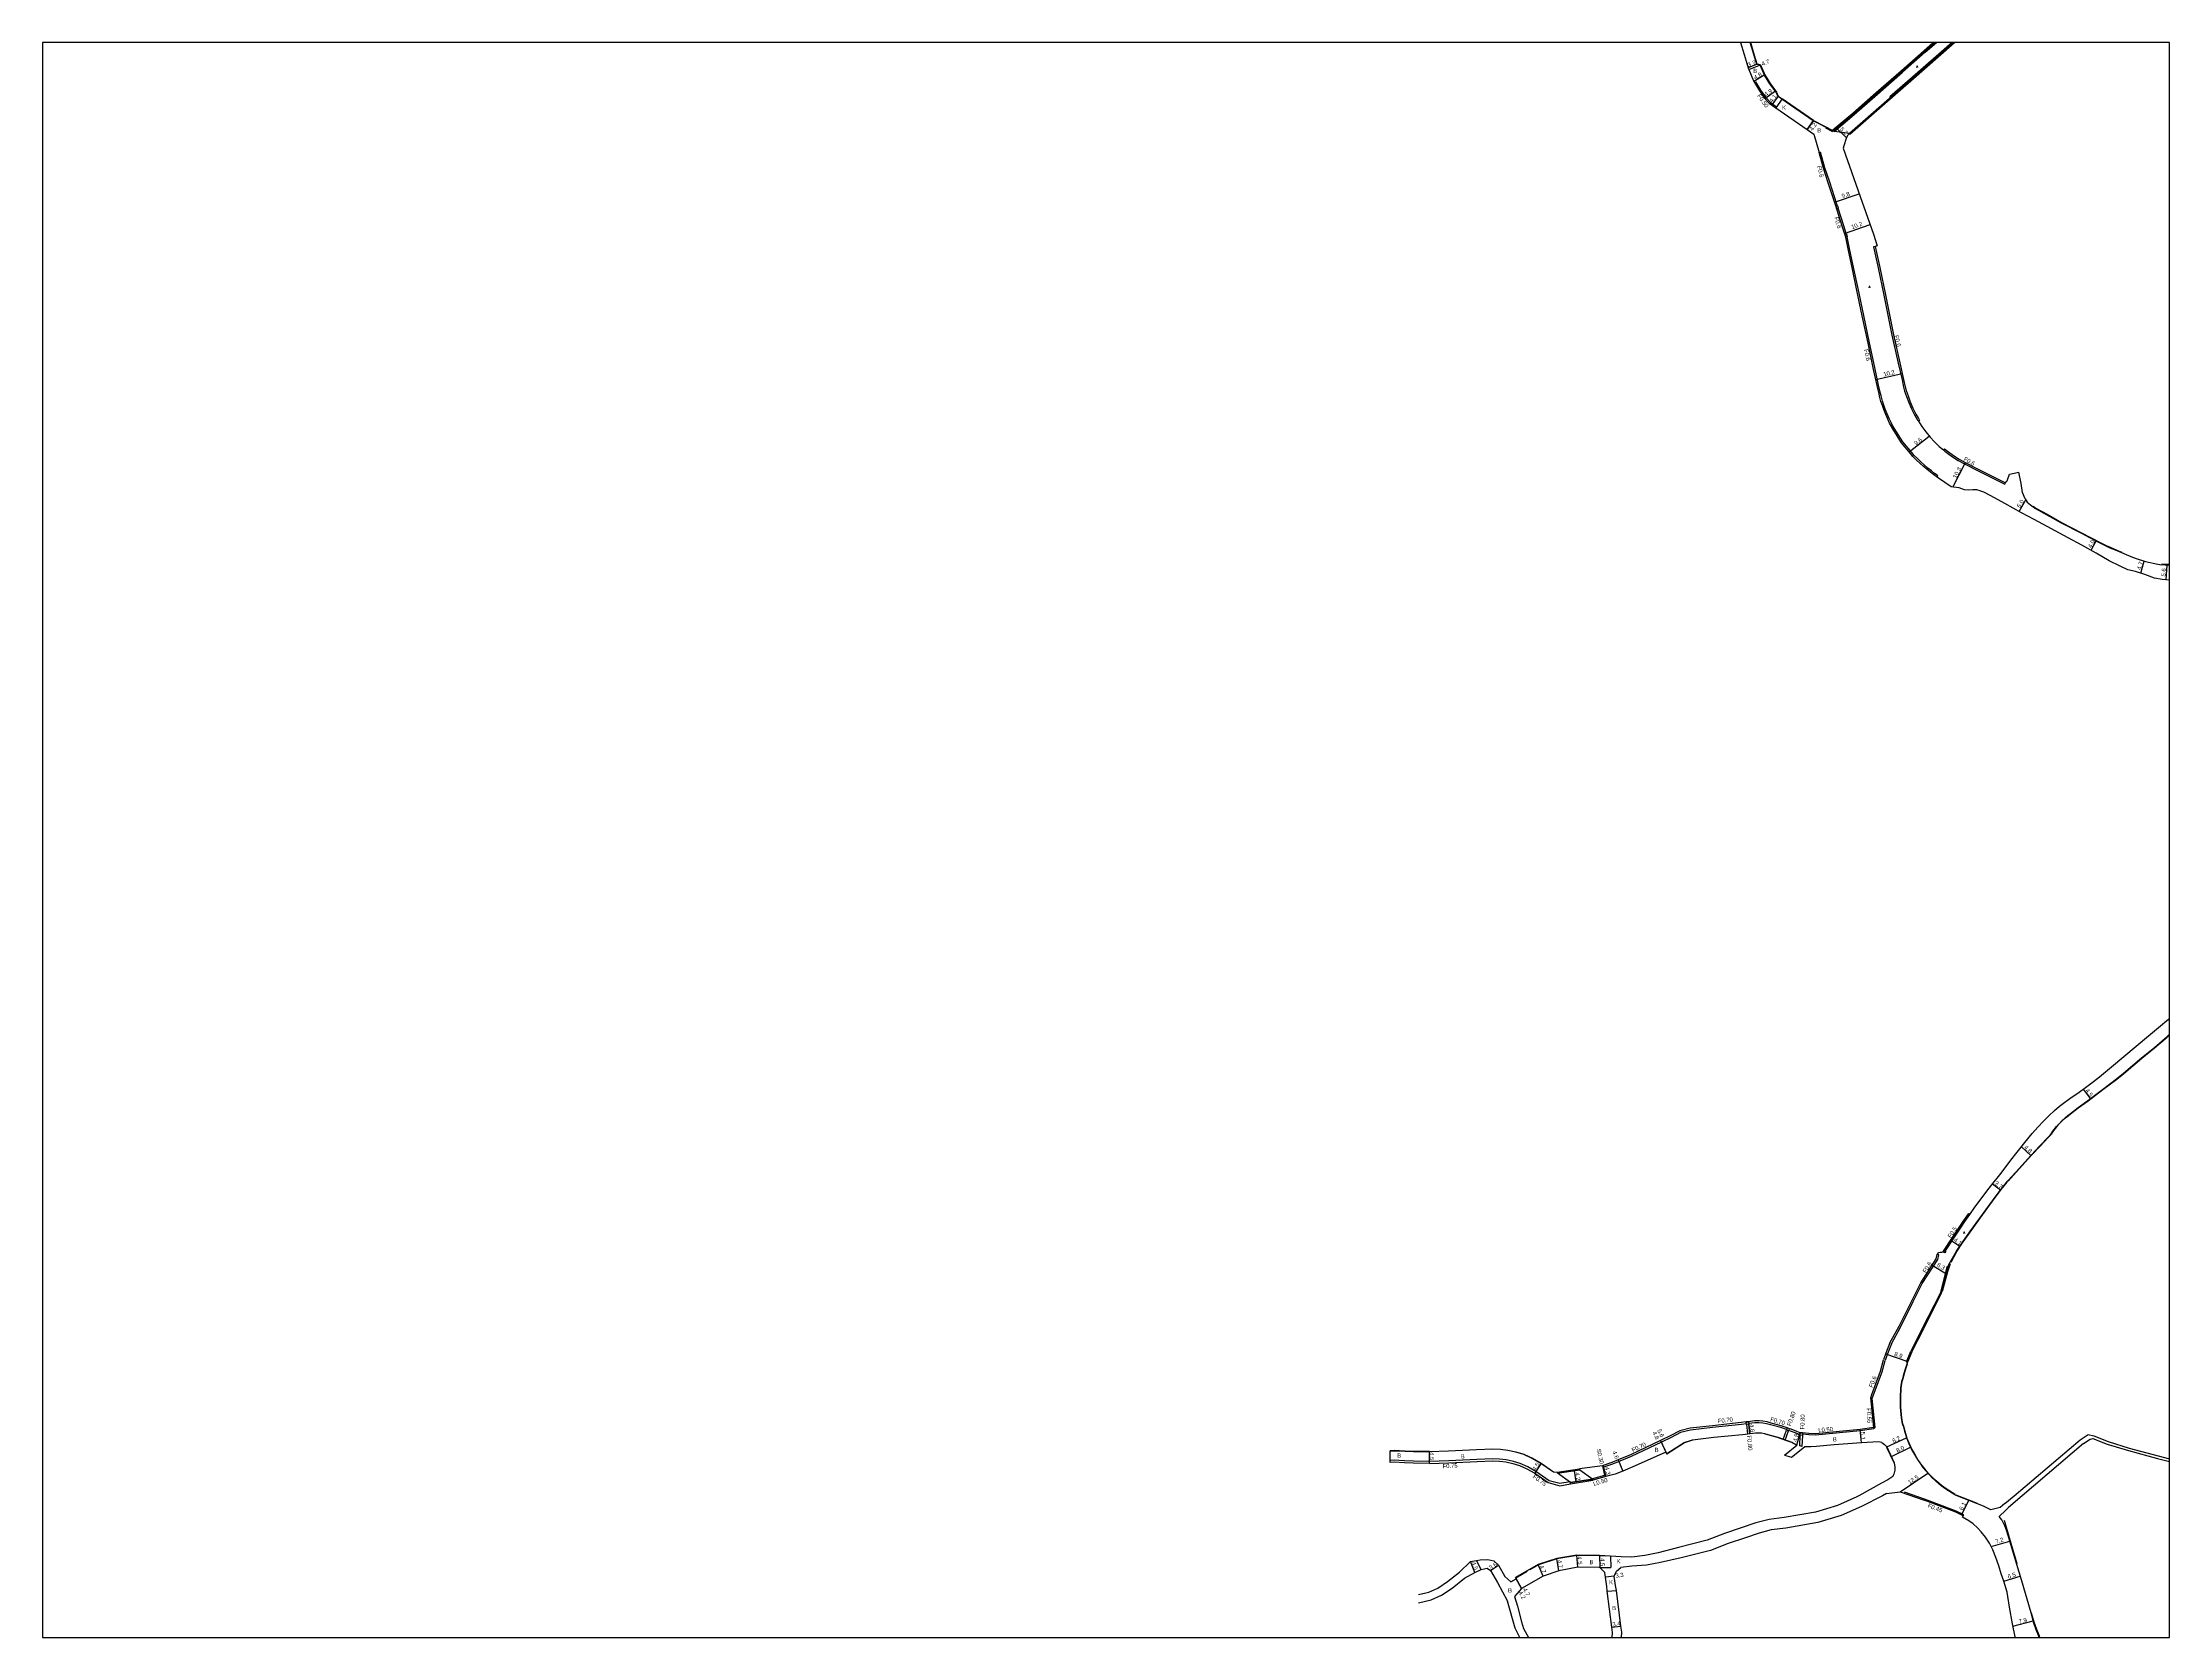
# Model space of a CAD drawing. Header units: metres. Extents: x -20000 to -16000, y -99000 to -96000.
# Drawn here: x -16800 to -16000, y -97200 to -96600 of the extents above; entities that cross this region are included whole.
import ezdxf

# ---------------------------------------------------------------- set-up
doc = ezdxf.new("R2010")
doc.units = ezdxf.units.M
doc.header["$LTSCALE"] = 2.5
for name, color, linetype in [('側溝・桝', 7, 'Continuous'), ('図郭', 7, 'Continuous'), ('幅員', 7, 'Continuous'), ('歩道・分離帯・安全施設', 7, 'Continuous'), ('舗装', 7, 'Continuous'), ('道路', 7, 'Continuous')]:
    doc.layers.add(name, color=color, linetype=linetype)
doc.styles.get("Standard").update_dxf_attribs({"font": ''})
doc.styles.add('YOKO_DECO', font='txt.shx', dxfattribs={"bigfont": 'extfont.shx'})
doc.styles.get('Standard').set_extended_font_data('@MS PGothic')

msp = doc.modelspace()

# ---------------------------------------------------------------- linework, layer by layer
at = {"layer": '側溝・桝'}
for points in [[(-16126.34, -96633.19), (-16126.11, -96633.45), (-16118.59, -96627.09), (-16109.85, -96619.39), (-16100.42, -96611.17), (-16091.86, -96603.68), (-16087.64, -96600)], [(-16081.78, -96600), (-16096.65, -96612.99), (-16105.2, -96620.45), (-16104.95, -96620.73)], [(-16131.77, -96641.38), (-16131.22, -96641.2)], [(-16124.87, -96661.53), (-16125.09, -96660.84), (-16127.8, -96652.59), (-16129.61, -96647.1), (-16131.22, -96641.2)], [(-16121.45, -96672.27), (-16122.5, -96668.92), (-16124.6, -96662.36)], [(-16108.46, -96732.88), (-16108.68, -96732.06), (-16109.4, -96728.91), (-16110.83, -96722.19), (-16112.81, -96712.95), (-16114.96, -96702.67), (-16117.13, -96692.57), (-16118.68, -96685.08), (-16120.3, -96677.47), (-16121.18, -96673.13), (-16121.19, -96673.1)], [(-16110.7, -96676.75), (-16111.3, -96676.88), (-16109.54, -96684.78), (-16107.44, -96695.07), (-16106.01, -96701.97), (-16104.45, -96710.12), (-16102, -96720.59), (-16100.6, -96726.86)], [(-16100.6, -96726.86), (-16099.98, -96729.61), (-16099.61, -96731.1), (-16098.87, -96733.15), (-16098.08, -96735.42), (-16096.97, -96737.76), (-16095.85, -96740.06), (-16094.85, -96741.76), (-16094.71, -96742.01), (-16094.39, -96742.46)], [(-16087.42, -96763.51), (-16087.06, -96763.02), (-16087.38, -96762.78), (-16088.36, -96762.07), (-16089.55, -96761.17), (-16090.92, -96760.06), (-16092.25, -96758.92), (-16093.34, -96757.92), (-16094.81, -96756.5), (-16096.04, -96755.3), (-16096.88, -96754.25), (-16100.32, -96750.24), (-16103.52, -96745.04), (-16104.38, -96743.6), (-16104.71, -96742.88), (-16105.41, -96741.44), (-16106.17, -96739.73), (-16106.92, -96737.89), (-16107.4, -96736.4), (-16107.93, -96734.89), (-16108.46, -96732.88)], [(-16084.95, -96753.28), (-16084.5, -96753.72), (-16083.03, -96754.86), (-16081.23, -96756.12), (-16079.43, -96757.22), (-16077.15, -96758.53), (-16072.51, -96760.89), (-16068.98, -96762.68), (-16061.93, -96766.17), (-16061.65, -96765.6)], [(-16084.25, -97054.61), (-16081.37, -97050.19), (-16079.65, -97047.58), (-16078.38, -97045.63), (-16076.91, -97043.49), (-16075.09, -97040.85)], [(-16104.6, -97089.48), (-16101.17, -97083.22), (-16096.38, -97073.59), (-16092.97, -97066.89), (-16087.18, -97057.82), (-16086.78, -97056.09), (-16087.35, -97055.96)], [(-16083.24, -97060.63), (-16083.7, -97060.51), (-16086.18, -97070.28), (-16088.52, -97074.99), (-16092.88, -97083.52), (-16097.26, -97092.34)], [(-16110.72, -97121), (-16111.81, -97110.04), (-16111.35, -97108.76), (-16108.12, -97100.01), (-16106.92, -97095.82)], [(-16104.6, -97089.48), (-16106.11, -97093.32), (-16106.92, -97095.82)], [(-16098.54, -97096.6), (-16098.98, -97096.45), (-16098.93, -97096.29), (-16097.26, -97092.34)], [(-16111.25, -97121.06), (-16110.72, -97121)], [(-16077.59, -97154.21), (-16077.39, -97153.82), (-16080.18, -97152.43), (-16084.47, -97150.82), (-16092.16, -97147.91), (-16099.62, -97145.29)]]:
    msp.add_lwpolyline(points, dxfattribs=at)
at = {"layer": '側溝・桝', "flags": 128}
for points in [[(-16156.09, -96615.02), (-16155.66, -96614.76), (-16153.8, -96617.86), (-16151.75, -96620.77), (-16150.23, -96622.41)], [(-16150.23, -96622.41), (-16147.76, -96624.15), (-16148.04, -96624.56)], [(-16159.09, -97119.63), (-16161.02, -97119.87), (-16171.82, -97121.03), (-16180.16, -97122.01), (-16183.91, -97122.95), (-16187.42, -97124.75), (-16191.09, -97126.55), (-16202.42, -97131.92), (-16209.54, -97134.81), (-16212.87, -97135.98)], [(-16158.62, -97123.51), (-16158.96, -97119.82)], [(-16144.03, -97121.82), (-16146.2, -97121.06), (-16150.01, -97120.01), (-16151.51, -97119.59), (-16152.99, -97119.32), (-16154.39, -97119.21), (-16156, -97119.25), (-16158.19, -97119.52)], [(-16157.83, -97123.41), (-16158.17, -97119.72)], [(-16145.25, -97125.53), (-16144.05, -97122.03)], [(-16144.49, -97125.8), (-16143.29, -97122.3)], [(-16138.93, -97123.78), (-16140.44, -97123.15), (-16142.51, -97122.36), (-16143.18, -97122.12)], [(-16138.22, -97128.11), (-16139.01, -97127.93), (-16138.88, -97123.94)], [(-16138.08, -97123.96), (-16138.22, -97128.11)], [(-16111.25, -97121.06), (-16111.18, -97121.55), (-16116.32, -97122.25), (-16133.12, -97123.87), (-16135.65, -97123.82), (-16138.02, -97123.57)], [(-16225.4, -97141.41), (-16229.36, -97142.14), (-16233.34, -97141.06), (-16238.36, -97137.56), (-16241.33, -97135.86), (-16244.17, -97134.59), (-16246.77, -97133.77), (-16249.43, -97133.2), (-16251.95, -97132.89), (-16254.56, -97132.77), (-16260.47, -97133.01), (-16271.02, -97133.56), (-16278.27, -97133.81), (-16284.38, -97133.71), (-16287.68, -97133.55), (-16291.65, -97133.36), (-16293.14, -97133.37)], [(-16213.31, -97135.4), (-16212.32, -97139.58)], [(-16213.03, -97135.3), (-16212.87, -97135.98), (-16212.04, -97139.49)], [(-16225.34, -97141.75), (-16225.4, -97141.41)], [(-16212.44, -97139.09), (-16212.47, -97139.1), (-16216.95, -97140.38), (-16216.94, -97140.48)]]:
    msp.add_lwpolyline(points, dxfattribs=at)
at = {"layer": '側溝・桝'}
for points in [[(-16125.16, -96662.54), (-16124.52, -96662.33), (-16124.79, -96661.5), (-16125.43, -96661.71)], [(-16121.75, -96673.28), (-16121.1, -96673.08), (-16121.37, -96672.24), (-16122.01, -96672.44)], [(-16085.14, -97054.95), (-16084.75, -97054.31), (-16084.11, -97054.69), (-16084.49, -97055.34)]]:
    msp.add_lwpolyline(points, close=True, dxfattribs=at)
at = {"layer": '側溝・桝', "flags": 128}
for points in [[(-16158.17, -97119.72), (-16159.06, -97119.83), (-16159.17, -97118.94), (-16158.28, -97118.83)], [(-16142.95, -97121.46), (-16143.8, -97121.16), (-16144.1, -97122.01), (-16143.25, -97122.31)], [(-16138.03, -97123.96), (-16138.93, -97123.93), (-16138.9, -97123.03), (-16138, -97123.06)]]:
    msp.add_lwpolyline(points, close=True, dxfattribs=at)
at = {"layer": '図郭'}
msp.add_lwpolyline([(-16800, -97200), (-16000, -97200), (-16000, -96600), (-16800, -96600)], close=True, dxfattribs=at)
at = {"layer": '幅員', "flags": 128}
for points in [[(-16155.06, -96608.09), (-16158.5, -96609.46)], [(-16158.19, -96610.16), (-16153.83, -96608.42)], [(-16152.19, -96612.17), (-16156.31, -96614.64)], [(-16152.14, -96621.09), (-16148.21, -96618.16)], [(-16147.23, -96620.12), (-16149.59, -96623.47)], [(-16136.31, -96632.77), (-16133.93, -96629.31)], [(-16158.28, -97118.83), (-16157.83, -97123.41)], [(-16191.39, -97125.92), (-16189.08, -97131.02)], [(-16191.39, -97125.92), (-16189.41, -97130.29)], [(-16140.18, -97127.66), (-16138.9, -97123.03)], [(-16115.89, -97126.83), (-16116.38, -97121.75)], [(-16278.27, -97134.56), (-16278.38, -97130.06)], [(-16236.35, -97134.39), (-16238.76, -97138.19)], [(-16213.31, -97135.4), (-16212.32, -97139.58)], [(-16207.4, -97133.19), (-16205.62, -97137.43)], [(-16223.9, -97137.29), (-16223.27, -97141.44)], [(-16261.21, -97175.53), (-16262.91, -97171.37)], [(-16255.41, -97174.81), (-16252.38, -97172.85)], [(-16235.6, -97176.88), (-16237.43, -97172.56)], [(-16229.69, -97174.89), (-16230.46, -97170.26)], [(-16222.48, -97173.54), (-16222.85, -97169.05)], [(-16214.33, -97169.19), (-16214.31, -97173.69)], [(-16245.93, -97177.5), (-16243.69, -97181.63)], [(-16243.69, -97181.63), (-16245.69, -97177.94)], [(-16208.86, -97176.91), (-16212.13, -97177.33)], [(-16209.77, -97196.18), (-16206.4, -97195.72)]]:
    msp.add_lwpolyline(points, dxfattribs=at)
at = {"layer": '幅員'}
for points in [[(-16125.23, -96632.25), (-16121.51, -96635.85)], [(-16125.96, -96660.09), (-16116.71, -96656.87)], [(-16122.2, -96671.83), (-16112.62, -96668.44)], [(-16110.45, -96726.77), (-16100.48, -96724.54)], [(-16097.92, -96753.97), (-16090.34, -96748.1)], [(-16081.42, -96767.24), (-16076.74, -96758.04)], [(-16056.56, -96776.37), (-16053.99, -96772.05)], [(-16029.44, -96791.02), (-16027.63, -96787.48)], [(-16010.81, -96799.61), (-16009.48, -96795.1)], [(-16001.29, -96802.16), (-16000.84, -96796.58)], [(-16032.47, -96993.72), (-16029.8, -96997.29)], [(-16055.7, -97015.46), (-16052.18, -97018.74)], [(-16066.5, -97029.35), (-16063.51, -97031.6)], [(-16082.24, -97050.56), (-16078.8, -97052.82)], [(-16089.26, -97059.96), (-16083.89, -97063.18)], [(-16106.78, -97093.24), (-16098.4, -97096.23)], [(-16106.33, -97128.26), (-16098.89, -97124.91)], [(-16104.61, -97131.91), (-16097.42, -97128.41)], [(-16101.24, -97145.19), (-16090.91, -97138.15)], [(-16078.22, -97153.9), (-16075.4, -97148.44)], [(-16067.02, -97165.82), (-16060.08, -97163.74)], [(-16062.35, -97178.88), (-16056.11, -97177)], [(-16058.86, -97195.8), (-16051.25, -97193.79)]]:
    msp.add_lwpolyline(points, dxfattribs=at)
at = {"layer": '歩道・分離帯・安全施設', "flags": 128}
for points in [[(-16153.94, -96608.54), (-16155.18, -96608.21), (-16156.63, -96603.66), (-16157.66, -96600)], [(-16145.79, -96621.32), (-16147.36, -96620.21), (-16147.98, -96618.72), (-16150.35, -96615.54), (-16152.33, -96612.24), (-16153.94, -96608.54)], [(-16134.01, -96629.44), (-16145.79, -96621.32)], [(-16126.41, -96633.33), (-16134.01, -96629.44)], [(-16189.01, -97130.8), (-16182.54, -97126.65), (-16179.39, -97125.59), (-16171.4, -97124.66), (-16160.61, -97123.6), (-16155.72, -97123), (-16154.49, -97122.96), (-16153.48, -97123.05), (-16152.35, -97123.25), (-16151.02, -97123.62), (-16147.32, -97124.64), (-16143.8, -97125.88), (-16142.04, -97126.55), (-16140.55, -97127.36)], [(-16230.31, -97138), (-16231.74, -97137.79), (-16236.43, -97134.52), (-16239.7, -97132.65), (-16242.89, -97131.22), (-16245.86, -97130.29), (-16248.83, -97129.65), (-16251.65, -97129.3), (-16254.55, -97129.17), (-16260.64, -97129.41), (-16271.18, -97129.96), (-16278.38, -97130.21), (-16284.31, -97130.22), (-16287.51, -97130.07), (-16291.58, -97129.87), (-16293.17, -97129.88)], [(-16241.56, -97175.13), (-16245.86, -97177.63)], [(-16211.98, -97169.47), (-16214.34, -97169.34), (-16222.84, -97169.2), (-16230.43, -97170.4), (-16237.37, -97172.69), (-16240.61, -97174.58)]]:
    msp.add_lwpolyline(points, dxfattribs=at)
at = {"layer": '歩道・分離帯・安全施設'}
for points in [[(-16088.37, -96600), (-16093.53, -96604.49), (-16101.43, -96611.47), (-16109.27, -96618.28), (-16116.8, -96624.8), (-16125.7, -96632.56)], [(-16120.31, -96634.35), (-16108.22, -96623.75), (-16096.34, -96613.35), (-16081.05, -96600)], [(-16129.42, -96632.06), (-16126.79, -96633.44)], [(-16051.31, -96774.42), (-16050.27, -96775.17), (-16046.01, -96777.46), (-16040.64, -96780.54), (-16033.03, -96784.46), (-16029.96, -96786.08), (-16025.36, -96788.44), (-16023.81, -96789.2), (-16022.36, -96789.89), (-16019.78, -96790.97), (-16017.95, -96791.73), (-16017.9, -96791.76)], [(-16000, -96796.38), (-16000.08, -96796.38), (-16001.64, -96796.33), (-16002.89, -96796.22)], [(-16044.38, -97010.65), (-16043.72, -97009.65), (-16042.34, -97007.85), (-16041.55, -97006.95), (-16040.35, -97005.69), (-16039.14, -97004.56), (-16038.15, -97003.73), (-16037.21, -97002.97), (-16034.28, -97000.79), (-16030.64, -96998.07), (-16025.06, -96993.89), (-16019.85, -96989.97), (-16017.19, -96987.79), (-16010.44, -96982.06), (-16005.61, -96978.16), (-16000.81, -96974.15)], [(-16000.75, -96974.06), (-16000, -96973.28)], [(-16060.69, -97028.33), (-16057.7, -97025.02), (-16051.91, -97018.62), (-16048.66, -97015.12), (-16045.59, -97011.9), (-16044.45, -97010.75)], [(-16082.14, -97058.77), (-16079.95, -97054.78), (-16077.84, -97051.55), (-16074.95, -97047.48), (-16071.25, -97042.29), (-16066.53, -97035.81), (-16063.27, -97031.46), (-16061.09, -97028.73)], [(-16085.37, -97069.67), (-16083.37, -97062.32), (-16082.35, -97059.32)], [(-16100.08, -97120.35), (-16100.25, -97119.59), (-16100.68, -97117.4), (-16100.82, -97116.08), (-16101.01, -97113.32), (-16101.05, -97109.7), (-16100.89, -97106.24), (-16100.71, -97104.46), (-16100.47, -97103.15)], [(-16098.71, -97097.23), (-16099.38, -97099.46), (-16100.07, -97101.66), (-16100.47, -97103.15)], [(-16100.08, -97120.35), (-16099.59, -97122.34), (-16098.73, -97125.06), (-16097.96, -97126.97), (-16096.92, -97129.23), (-16095.82, -97131.14), (-16094.72, -97133.01), (-16093.59, -97134.68), (-16092.65, -97135.96), (-16091.61, -97137.25), (-16089.97, -97139), (-16089.37, -97139.6)], [(-16106.4, -97128.43), (-16103.69, -97134.2)], [(-16080.65, -97146.23), (-16084.01, -97144.09), (-16085.75, -97142.82), (-16087.8, -97141.12), (-16089.37, -97139.6)], [(-16072.17, -97149.56), (-16080.2, -97146.46)], [(-16057.34, -97172.28), (-16060.22, -97162.5), (-16062.07, -97156.06)], [(-16051.96, -97190.75), (-16055.63, -97178.29), (-16057.35, -97172.58)], [(-16048.77, -97200), (-16049.07, -97199.14), (-16049.91, -97197), (-16050.94, -97194.19), (-16051.93, -97190.82)]]:
    msp.add_lwpolyline(points, dxfattribs=at)
at = {"layer": '舗装', "flags": 128}
for points in [[(-16145.7, -96621.19), (-16148.04, -96624.56)], [(-16133.93, -96629.31), (-16136.31, -96632.77)], [(-16258.95, -97174.49), (-16260.63, -97171.01)], [(-16214.31, -97173.69), (-16210.1, -97173.66)], [(-16210.18, -97169.41), (-16210.1, -97173.66)], [(-16211.49, -97182.63), (-16208.01, -97182.28)]]:
    msp.add_lwpolyline(points, dxfattribs=at)
at = {"layer": '舗装'}
msp.add_lwpolyline([(-16120.39, -96634.26), (-16126.11, -96633.45), (-16126.34, -96633.19)], dxfattribs=at)
at = {"layer": '道路', "flags": 128}
for points in [[(-16161.3, -96600), (-16160, -96604.55), (-16158.5, -96609.46), (-16158.19, -96610.16)], [(-16153.83, -96608.42), (-16155.06, -96608.09), (-16156.49, -96603.61), (-16157.5, -96600)], [(-16158.19, -96610.16), (-16156.47, -96614.38), (-16154.22, -96618.14), (-16152.14, -96621.09), (-16150.56, -96622.79)], [(-16153.83, -96608.42), (-16152.19, -96612.17), (-16150.22, -96615.46), (-16147.85, -96618.64), (-16147.23, -96620.12), (-16145.7, -96621.19)], [(-16150.56, -96622.79), (-16148.04, -96624.56)], [(-16145.7, -96621.19), (-16133.93, -96629.31)], [(-16148.04, -96624.56), (-16136.31, -96632.77), (-16133.72, -96634.43)], [(-16133.93, -96629.31), (-16126.34, -96633.19)], [(-16133.72, -96634.43), (-16131.77, -96641.38)], [(-16111.25, -97121.06), (-16116.38, -97121.75), (-16133.14, -97123.37), (-16135.61, -97123.32), (-16138, -97123.06), (-16138.9, -97123.03), (-16140.17, -97122.5), (-16142.27, -97121.7), (-16142.95, -97121.46), (-16143.8, -97121.16), (-16145.99, -97120.4), (-16149.83, -97119.33), (-16151.35, -97118.91), (-16152.9, -97118.63), (-16154.37, -97118.51), (-16156.06, -97118.55), (-16158.28, -97118.83), (-16159.17, -97118.94), (-16161.1, -97119.18), (-16171.91, -97120.34), (-16180.29, -97121.32), (-16184.16, -97122.29), (-16187.74, -97124.12), (-16191.39, -97125.92), (-16202.7, -97131.28), (-16207.4, -97133.19), (-16209.79, -97134.16), (-16213.03, -97135.3), (-16213.31, -97135.4), (-16221.88, -97136.58)], [(-16182.47, -97126.78), (-16189.08, -97131.02), (-16189.41, -97130.29), (-16200.97, -97135.43), (-16205.62, -97137.43), (-16208.43, -97138.55), (-16212.04, -97139.49), (-16212.32, -97139.58), (-16216.88, -97140.88)], [(-16140.18, -97127.66), (-16142.1, -97126.69), (-16143.86, -97126.02), (-16147.37, -97124.79), (-16151.06, -97123.77), (-16152.38, -97123.4), (-16153.5, -97123.2), (-16154.5, -97123.11), (-16155.71, -97123.15), (-16160.59, -97123.75), (-16171.38, -97124.81), (-16179.35, -97125.74), (-16182.47, -97126.78)], [(-16144.85, -97131.41), (-16140.18, -97127.66)], [(-16144.85, -97131.41), (-16140.18, -97127.66)], [(-16109.39, -97126.36), (-16115.89, -97126.83), (-16126.07, -97127.55), (-16132.83, -97128.16), (-16134.94, -97128.25), (-16136.97, -97128.33), (-16137.26, -97128.33)], [(-16058.4, -97146.67), (-16033.57, -97125.59)], [(-16058.4, -97146.67), (-16033.57, -97125.59)], [(-16032.29, -97127.04), (-16055.42, -97146.67)], [(-16032.29, -97127.04), (-16055.42, -97146.67)], [(-16033.57, -97125.59), (-16030.54, -97123.59), (-16028.5, -97124.16), (-16023.11, -97126.32), (-16015.18, -97128.75), (-16004.19, -97131.69), (-16000, -97132.74)], [(-16032.29, -97127.04), (-16029.86, -97125.42), (-16028.82, -97125.1), (-16023.45, -97127.26), (-16015.46, -97129.72), (-16004.44, -97132.66), (-16000, -97133.77)], [(-16278.38, -97130.06), (-16284.31, -97130.07), (-16287.51, -97129.92), (-16291.57, -97129.72), (-16293.17, -97129.73)], [(-16293.14, -97134.12), (-16293.17, -97129.73)], [(-16278.27, -97134.56), (-16284.41, -97134.46), (-16287.72, -97134.3), (-16291.66, -97134.11), (-16293.14, -97134.12)], [(-16278.38, -97130.06), (-16271.19, -97129.81), (-16260.65, -97129.26), (-16254.55, -97129.02), (-16251.64, -97129.15), (-16248.8, -97129.5), (-16245.82, -97130.14), (-16242.83, -97131.07), (-16239.63, -97132.51), (-16236.35, -97134.39), (-16231.69, -97137.64), (-16230.28, -97137.85)], [(-16278.27, -97134.56), (-16270.99, -97134.31), (-16260.44, -97133.76), (-16254.56, -97133.52), (-16252.02, -97133.64), (-16249.55, -97133.94), (-16246.97, -97134.5), (-16244.43, -97135.29), (-16241.67, -97136.53), (-16238.76, -97138.19), (-16233.66, -97141.75), (-16229.35, -97142.92), (-16225.28, -97142.15)], [(-16144.85, -97131.41), (-16142.12, -97132.18)], [(-16142.12, -97132.18), (-16137.26, -97128.33)], [(-16142.12, -97132.18), (-16137.26, -97128.33)], [(-16230.28, -97137.85), (-16221.88, -97136.58)], [(-16221.88, -97136.58), (-16221.82, -97136.97), (-16230.22, -97138.24), (-16230.28, -97137.85)], [(-16230.22, -97138.24), (-16230.28, -97137.85)], [(-16230.22, -97138.24), (-16221.82, -97136.97)], [(-16225.34, -97141.75), (-16216.94, -97140.48)], [(-16225.28, -97142.15), (-16225.34, -97141.75), (-16216.94, -97140.48), (-16216.88, -97140.88)], [(-16225.28, -97142.15), (-16225.34, -97141.75)], [(-16225.28, -97142.15), (-16216.88, -97140.88)], [(-16221.82, -97136.97), (-16221.88, -97136.58)], [(-16216.88, -97140.88), (-16216.94, -97140.48)], [(-16107.98, -97146.67), (-16115.79, -97150.69), (-16123.46, -97154.12), (-16132.27, -97156.71), (-16144.26, -97158.85), (-16149.86, -97159.55), (-16154.37, -97160.74), (-16159.85, -97162.59), (-16166, -97164.71), (-16172.68, -97167.27), (-16183.64, -97170.06), (-16191.49, -97171.78), (-16196.76, -97172.83), (-16202.27, -97173.22), (-16206.31, -97173.62), (-16206.36, -97173.62)], [(-16116.8, -97146.67), (-16117.59, -97147.11), (-16124.84, -97150.35), (-16133.19, -97152.81), (-16144.86, -97154.9), (-16150.62, -97155.61), (-16155.52, -97156.9), (-16161.15, -97158.81), (-16167.36, -97160.95), (-16173.89, -97163.45), (-16184.64, -97166.19), (-16192.33, -97168.11), (-16197.34, -97169.22), (-16202.28, -97169.75), (-16206.21, -97169.62), (-16206.29, -97169.62)], [(-16061.88, -97149.63), (-16063.73, -97151.07), (-16067.18, -97152)], [(-16064.04, -97154.45), (-16061.54, -97152.15), (-16060.6, -97151.08)], [(-16061.88, -97149.63), (-16058.4, -97146.67)], [(-16061.88, -97149.63), (-16058.4, -97146.67)], [(-16055.42, -97146.67), (-16060.6, -97151.08)], [(-16055.42, -97146.67), (-16060.6, -97151.08)], [(-16282.46, -97183.85), (-16278.62, -97182.95), (-16275.22, -97181.49), (-16271.59, -97179), (-16267.1, -97175.42), (-16262.91, -97171.37)], [(-16282.46, -97186.93), (-16277.68, -97185.82), (-16273.76, -97184.13), (-16269.81, -97181.41), (-16265.18, -97177.72), (-16261.21, -97175.53)], [(-16262.91, -97171.37), (-16260.63, -97171.01), (-16259.27, -97170.8), (-16256.37, -97170.65), (-16254.18, -97171.15), (-16252.38, -97172.85), (-16250.01, -97177.02), (-16247.67, -97179.13), (-16245.69, -97177.94), (-16245.93, -97177.5)], [(-16261.21, -97175.53), (-16258.95, -97174.49), (-16256.65, -97173.87), (-16255.41, -97174.81), (-16252.75, -97179.31), (-16249.03, -97186.32)], [(-16214.31, -97173.69), (-16214.5, -97173.69), (-16222.48, -97173.54), (-16229.69, -97174.89), (-16235.6, -97176.88), (-16243.69, -97181.63), (-16246.37, -97184.55)], [(-16206.29, -97169.62), (-16214.33, -97169.19), (-16222.85, -97169.05), (-16230.46, -97170.26), (-16237.43, -97172.56), (-16245.93, -97177.5)], [(-16212.37, -97175.56), (-16214.31, -97173.69)], [(-16209.67, -97200), (-16209.53, -97198.15), (-16209.77, -97196.18), (-16211.49, -97182.63), (-16211.68, -97180.82), (-16212.13, -97177.33), (-16212.37, -97175.56)], [(-16206.18, -97200), (-16206.15, -97199.93), (-16206.01, -97198.04), (-16206.4, -97195.72), (-16208.01, -97182.28), (-16208.36, -97180.42), (-16208.86, -97176.91), (-16207.93, -97175.07), (-16206.36, -97173.62)], [(-16244.32, -97200), (-16246.11, -97196.45), (-16249.03, -97186.32)], [(-16246.37, -97184.55), (-16245.21, -97188.23), (-16243.73, -97194.11), (-16242.92, -97196.65), (-16241.11, -97200)]]:
    msp.add_lwpolyline(points, dxfattribs=at)
at = {"layer": '道路'}
for points in [[(-16088.17, -96600), (-16092.09, -96603.41), (-16100.65, -96610.9), (-16110.08, -96619.13), (-16118.82, -96626.83), (-16126.34, -96633.19), (-16126.62, -96632.88), (-16119.1, -96626.52), (-16110.36, -96618.82), (-16100.93, -96610.59), (-16092.37, -96603.1), (-16088.82, -96600)], [(-16126.34, -96633.19), (-16118.82, -96626.83), (-16110.08, -96619.13), (-16100.65, -96610.9), (-16092.09, -96603.41), (-16088.17, -96600)], [(-16126.34, -96633.19), (-16118.82, -96626.83), (-16110.08, -96619.13), (-16100.65, -96610.9), (-16092.09, -96603.41), (-16088.17, -96600)], [(-16081.24, -96600), (-16096.42, -96613.26), (-16108.3, -96623.66), (-16120.39, -96634.26), (-16126.11, -96633.45), (-16126.34, -96633.19)], [(-16081.24, -96600), (-16096.42, -96613.26), (-16108.3, -96623.66), (-16120.39, -96634.26), (-16121.13, -96634.98), (-16121.61, -96636.09), (-16122.48, -96638.9), (-16122.68, -96639.71), (-16116.32, -96657.98), (-16111.31, -96672.13), (-16109.95, -96676.48), (-16110.7, -96676.75), (-16108.93, -96684.65), (-16106.83, -96694.95), (-16105.4, -96701.85), (-16103.85, -96709.99), (-16101.4, -96720.45), (-16100, -96726.72)], [(-16081.24, -96600), (-16096.42, -96613.26), (-16108.3, -96623.66), (-16120.39, -96634.26), (-16120.21, -96634.47), (-16108.12, -96623.86), (-16096.24, -96613.47), (-16080.82, -96600)], [(-16109.03, -96733.04), (-16109.25, -96732.2), (-16109.97, -96729.03), (-16111.4, -96722.32), (-16113.38, -96713.07), (-16115.54, -96702.8), (-16117.71, -96692.69), (-16119.26, -96685.2), (-16120.87, -96677.59), (-16121.75, -96673.28), (-16123.06, -96669.1), (-16125.65, -96661.02), (-16128.36, -96652.78), (-16130.17, -96647.29), (-16131.77, -96641.38)], [(-16100, -96726.72), (-16099.38, -96729.47), (-16099.02, -96730.92), (-16098.3, -96732.94), (-16097.51, -96735.2), (-16096.48, -96737.53), (-16095.37, -96739.8), (-16094.38, -96741.48), (-16093.98, -96742.19), (-16094.39, -96742.46), (-16093.15, -96744.49), (-16091.6, -96746.49), (-16090.04, -96748.48), (-16088.35, -96750.24), (-16086.56, -96751.92), (-16084.95, -96753.28), (-16084.61, -96752.84), (-16082.66, -96754.35), (-16080.89, -96755.59), (-16079.11, -96756.68), (-16076.85, -96757.98), (-16072.23, -96760.33), (-16068.7, -96762.12), (-16061.65, -96765.6)], [(-16005.59, -96801.49), (-16009.32, -96800.06), (-16012.77, -96799.03), (-16015.65, -96798.36), (-16018.6, -96797.03), (-16022.67, -96794.96), (-16027.55, -96792.1), (-16032.91, -96789.03), (-16038.06, -96786.35), (-16050.88, -96779.4), (-16055.62, -96776.88), (-16061.92, -96773.47), (-16067.22, -96770.55), (-16069.88, -96769.19), (-16069.88, -96769.19), (-16070.99, -96768.74), (-16071.15, -96768.66), (-16072.03, -96768.38), (-16072.43, -96768.31), (-16072.92, -96768.27), (-16074, -96768.32), (-16075.57, -96768.4), (-16077.07, -96768.25), (-16079.04, -96767.49), (-16082.08, -96767.16), (-16082.08, -96767.16), (-16086.85, -96763.94), (-16087.74, -96763.27), (-16088.72, -96762.55), (-16089.92, -96761.64), (-16091.31, -96760.53), (-16092.65, -96759.37), (-16093.75, -96758.36), (-16095.23, -96756.94), (-16096.49, -96755.71), (-16097.35, -96754.64), (-16100.81, -96750.6), (-16104.04, -96745.36), (-16104.91, -96743.88), (-16105.26, -96743.14), (-16105.96, -96741.7), (-16106.73, -96739.97), (-16107.49, -96738.1), (-16107.98, -96736.59), (-16108.51, -96735.07), (-16109.03, -96733.04)], [(-16061.65, -96765.6), (-16061.36, -96765.29), (-16061.07, -96764.88), (-16060.88, -96764.49), (-16060.2, -96762.37)], [(-16060.2, -96762.37), (-16056.68, -96761.6)], [(-16054.24, -96771.63), (-16055.33, -96769.31), (-16055.84, -96765.9), (-16056.68, -96761.6)], [(-16054.24, -96771.63), (-16053.53, -96772.85), (-16052.33, -96773.92), (-16050.36, -96775.32), (-16046.1, -96777.62), (-16040.72, -96780.69), (-16033.12, -96784.62), (-16030.04, -96786.24), (-16025.45, -96788.61), (-16023.88, -96789.36), (-16022.43, -96790.06), (-16019.85, -96791.14), (-16018.02, -96791.9), (-16014.53, -96793.3), (-16012.55, -96794.13), (-16009.04, -96795.24), (-16004.42, -96796.22), (-16002.91, -96796.44)], [(-16000, -96796.61), (-16000.08, -96796.61), (-16001.65, -96796.55), (-16002.91, -96796.44)], [(-16000, -96802.3), (-16000.05, -96802.3), (-16002.8, -96801.99), (-16005.59, -96801.49)], [(-16075.09, -97040.85), (-16073.15, -97038.13), (-16071.19, -97035.45), (-16068.68, -97032.14), (-16066.92, -97029.89), (-16063.32, -97025.29), (-16059.64, -97020.49), (-16057.28, -97017.41), (-16054.34, -97013.78), (-16051.58, -97010.44), (-16049.49, -97008.04), (-16047.33, -97005.73), (-16045.41, -97003.76), (-16043.25, -97001.7), (-16041.32, -97000.11), (-16039.35, -96998.59), (-16037.44, -96997.2), (-16035.83, -96996.08), (-16034.44, -96995.2), (-16031.12, -96992.72), (-16028.56, -96990.85), (-16026.26, -96989.05), (-16021.74, -96985.27), (-16017.16, -96981.43), (-16012.53, -96977.57), (-16007.89, -96973.69), (-16003.38, -96969.92), (-16000.93, -96967.9), (-16000, -96967.15)], [(-16096.84, -97092.54), (-16092.45, -97083.74), (-16088.09, -97075.2), (-16085.73, -97070.44), (-16083.24, -97060.63), (-16082.98, -97059.65), (-16080.05, -97054.72), (-16077.93, -97051.49), (-16075.05, -97047.42), (-16071.34, -97042.23), (-16066.62, -97035.74), (-16063.36, -97031.39), (-16060.78, -97028.25), (-16057.79, -97024.94), (-16051.99, -97018.54), (-16048.75, -97015.04), (-16045.68, -97011.81), (-16044.48, -97010.58), (-16043.82, -97009.59), (-16042.43, -97007.77), (-16041.64, -97006.87), (-16040.43, -97005.61), (-16039.22, -97004.48), (-16038.22, -97003.64), (-16037.28, -97002.88), (-16034.35, -97000.69), (-16030.71, -96997.98), (-16025.13, -96993.8), (-16019.92, -96989.88), (-16017.26, -96987.7), (-16010.52, -96981.97), (-16005.68, -96978.07), (-16000.87, -96973.94), (-16000, -96973.04)], [(-16105.2, -97089.21), (-16101.71, -97082.95), (-16096.92, -97073.32), (-16093.49, -97066.59), (-16087.75, -97057.58), (-16087.35, -97055.96), (-16086.74, -97055.14), (-16086.22, -97055.1), (-16085.66, -97055.04), (-16085.14, -97054.95), (-16084.75, -97054.31), (-16081.8, -97049.91), (-16080.09, -97047.3), (-16078.8, -97045.34), (-16077.34, -97043.2), (-16075.51, -97040.55), (-16075.09, -97040.85)], [(-16111.25, -97121.06), (-16112.38, -97109.81), (-16111.92, -97108.55), (-16108.69, -97099.83), (-16107.54, -97095.61)], [(-16105.2, -97089.21), (-16106.73, -97093.1), (-16107.54, -97095.61)], [(-16096.84, -97092.54), (-16098.49, -97096.45), (-16099.51, -97099.5), (-16100.15, -97101.6), (-16100.58, -97103.13)], [(-16100.19, -97120.37), (-16100.36, -97119.61), (-16100.79, -97117.41), (-16100.93, -97116.09), (-16101.12, -97113.32), (-16101.16, -97109.69), (-16101, -97106.23), (-16100.9, -97105.32), (-16100.82, -97104.45), (-16100.58, -97103.13)], [(-16108.24, -97126.66), (-16109.39, -97126.36)], [(-16108.24, -97126.66), (-16107.18, -97127.41), (-16106.33, -97128.26), (-16103.5, -97134.26), (-16103.29, -97135.91), (-16103.35, -97137.05), (-16103.44, -97137.61), (-16103.71, -97138.63), (-16103.89, -97139.09), (-16104.11, -97139.45), (-16105.99, -97140.69), (-16108.36, -97141.95)], [(-16100.19, -97120.37), (-16099.7, -97122.37), (-16098.83, -97125.09), (-16098.06, -97127.01), (-16097.02, -97129.28), (-16095.92, -97131.19), (-16094.81, -97133.07), (-16093.68, -97134.74), (-16092.74, -97136.03), (-16091.69, -97137.32), (-16090.05, -97139.08), (-16089.45, -97139.68)], [(-16108.36, -97141.95), (-16116.8, -97146.67)], [(-16067.18, -97152), (-16070, -97150.64), (-16072.21, -97149.67), (-16080.24, -97146.56), (-16080.71, -97146.33), (-16084.08, -97144.18), (-16085.81, -97142.9), (-16087.87, -97141.21), (-16089.45, -97139.68)], [(-16106.39, -97145.85), (-16107.98, -97146.67)], [(-16106.39, -97145.85), (-16101.24, -97145.19), (-16092.31, -97148.32)], [(-16077.86, -97154.75), (-16077.59, -97154.21), (-16080.35, -97152.84), (-16084.62, -97151.23), (-16092.31, -97148.32)], [(-16058.03, -97200), (-16058.08, -97199.72), (-16059.04, -97194.93), (-16060.12, -97188.57), (-16061.03, -97182.95), (-16062.35, -97178.88), (-16063.24, -97176.1), (-16064.21, -97173.08), (-16065.27, -97169.95), (-16066.38, -97167.05), (-16067.69, -97164.54), (-16069.22, -97162.32), (-16070.87, -97160.28), (-16072.21, -97158.81), (-16073.8, -97157.31), (-16075.43, -97156.18), (-16077.86, -97154.75)], [(-16048.98, -97200), (-16049.26, -97199.21), (-16050.1, -97197.07), (-16051.13, -97194.25), (-16052.04, -97190.77), (-16055.71, -97178.31), (-16057.43, -97172.6), (-16061.21, -97159.96), (-16061.88, -97157.99), (-16063.11, -97155.69), (-16064.04, -97154.45)]]:
    msp.add_lwpolyline(points, dxfattribs=at)
at = {"layer": '道路', "flags": 128}
for points in [[(-16145.7, -96621.19), (-16148.04, -96624.56), (-16136.31, -96632.77), (-16133.93, -96629.31)], [(-16221.82, -97136.97), (-16216.94, -97140.48), (-16225.34, -97141.75), (-16230.22, -97138.24)]]:
    msp.add_lwpolyline(points, close=True, dxfattribs=at)

# ---------------------------------------------------------------- texts
at = {"layer": '側溝・桝'}
for s, rotation, p in [('F0.50', 305.10067, (-16155.14, -96620.04)), ('F0.6', 284.675, (-16132.6, -96646.59)), ('F0.6', 284.675, (-16126.05, -96665.8)), ('F0.6', 284.675, (-16103.56, -96710.3)), ('F0.6', 282.2144, (-16114.91, -96715.53)), ('F0.6', 331.7361, (-16077.59, -96757.17)), ('F0.5', 57.17636, (-16082.21, -97049.89)), ('F0.6', 58.46619, (-16091.6, -97063.06)), ('F0.6', 68.826, (-16111.66, -97106.15)), ('F0.70', 7.10139, (-16169.76, -97119.39)), ('F0.70', 343.35815, (-16150.29, -97118.59)), ('F0.80', 71.08892, (-16142.4, -97120.65)), ('F0.80', 88.08758, (-16137.32, -97121.75)), ('F0.55', 273.41731, (-16113.89, -97113.79)), ('F0.70', 25.34705, (-16201.81, -97130.36)), ('F0.80', 275.24755, (-16158.91, -97124.08)), ('L0.50', 5.16393, (-16132.01, -97122.82)), ('F0.75', 3.00453, (-16273.36, -97136.39)), ('S0.30', 283.33529, (-16215.52, -97129.24)), ('F0.75', 325.09427, (-16239.66, -97139.87)), ('L0.50', 15.89881, (-16216.51, -97142.96)), ('F0.45', 338.74468, (-16091.08, -97150.99))]:
    msp.add_text(s, height=1.6, rotation=rotation, dxfattribs=at).set_placement(p)
at = {"layer": '幅員'}
for s, rotation, p in [('3.7', 21.77743, (-16158.3, -96609.28)), ('4.7', 21.77743, (-16153.08, -96608.84)), ('4.8', 30.95606, (-16155.75, -96614.02)), ('4.9', 36.68791, (-16151.61, -96620.38)), ('4.1', 54.90639, (-16149.38, -96622.74)), ('4.2', 55.42567, (-16134.24, -96633.37)), ('5.2', 316, (-16124.05, -96632.81)), ('9.8', 19, (-16122.98, -96658.57)), ('10.2', 19, (-16119.4, -96670.25)), ('10.2', 13, (-16107.4, -96725.65)), ('9.6', 37.79135, (-16095.29, -96751.62)), ('10.3', 63.03583, (-16080.12, -96764.13)), ('5.0', 59.24412, (-16056.16, -96775.2)), ('4.0', 62.77136, (-16029.36, -96790.31)), ('4.7', 73.52679, (-16010.75, -96798.52)), ('5.6', 85, (-16001.53, -96800.92)), ('4.5', 307, (-16031.75, -96994.29)), ('4.8', 317, (-16054.82, -97015.84)), ('3.7', 323, (-16065.94, -97029.47)), ('4.1', 327, (-16081.3, -97050.86)), ('6.3', 329, (-16087.68, -97060.3)), ('8.9', 340, (-16103.64, -97093.96)), ('4.6', 275.60314, (-16157.93, -97119.81)), ('4.8', 294.37613, (-16194.51, -97122.91)), ('5.6', 294.37613, (-16192.68, -97122.07)), ('4.8', 74.52511, (-16140.13, -97126.54)), ('5.1', 275.5502, (-16116.19, -97122.69)), ('8.2', 24.24956, (-16103.88, -97126.89)), ('8.0', 25.97671, (-16102.3, -97130.51)), ('4.5', 271.47684, (-16278.28, -97130.33)), ('4.5', 57.66829, (-16238.41, -97137.43)), ('4.3', 283.33529, (-16212.47, -97136)), ('4.6', 292.73229, (-16209.6, -97130.19)), ('4.2', 278.60596, (-16223.53, -97138.04)), ('12.5', 34.26537, (-16097.7, -97142.48)), ('6.1', 63, (-16077.8, -97152.34)), ('7.2', 17, (-16065.24, -97164.76)), ('4.5', 292.24301, (-16262.57, -97171.93)), ('3.6', 32.90187, (-16255.29, -97174.61)), ('4.7', 293.01463, (-16237.05, -97173.21)), ('4.7', 279.48176, (-16230.24, -97170.98)), ('4.5', 274.66833, (-16222.71, -97169.53)), ('4.5', 270.24773, (-16214.08, -97170.14)), ('3.3', 7.23763, (-16208.28, -97177.57)), ('6.5', 17, (-16060.58, -97177.9)), ('4.2', 298.48912, (-16244.91, -97183.1)), ('4.7', 298.48912, (-16243.29, -97181.89)), ('3.4', 7.77291, (-16209.41, -97195.88)), ('7.9', 15, (-16056.45, -97194.85))]:
    msp.add_text(s, height=1.6, rotation=rotation, dxfattribs=at).set_placement(p)
at = {"layer": '舗装'}
for s, p in [('B', (-16156.58, -96611.47)), ('K', (-16145.71, -96625.28)), ('B', (-16132.5, -96633.82)), ('B', (-16126.62, -97126.26)), ('B', (-16290.48, -97132.37)), ('B', (-16266.56, -97132.65)), ('B', (-16193.63, -97130.26)), ('B', (-16218.13, -97172.44)), ('K', (-16207.88, -97172.12)), ('B', (-16248.8, -97183.07)), ('K', (-16210.76, -97180.02)), ('B', (-16209.63, -97189.72))]:
    msp.add_text(s, height=1.6, dxfattribs=at).set_placement(p)
at = {"layer": '舗装', "style": 'YOKO_DECO'}
for p in [(-16095.15, -96609.42, 205.68), (-16113.15, -96692.3, 204.53), (-16077.54, -97048.04, 198.2)]:
    msp.add_text('A', height=0.75, dxfattribs=at).set_placement(p)

doc.saveas('drawing.dxf')
